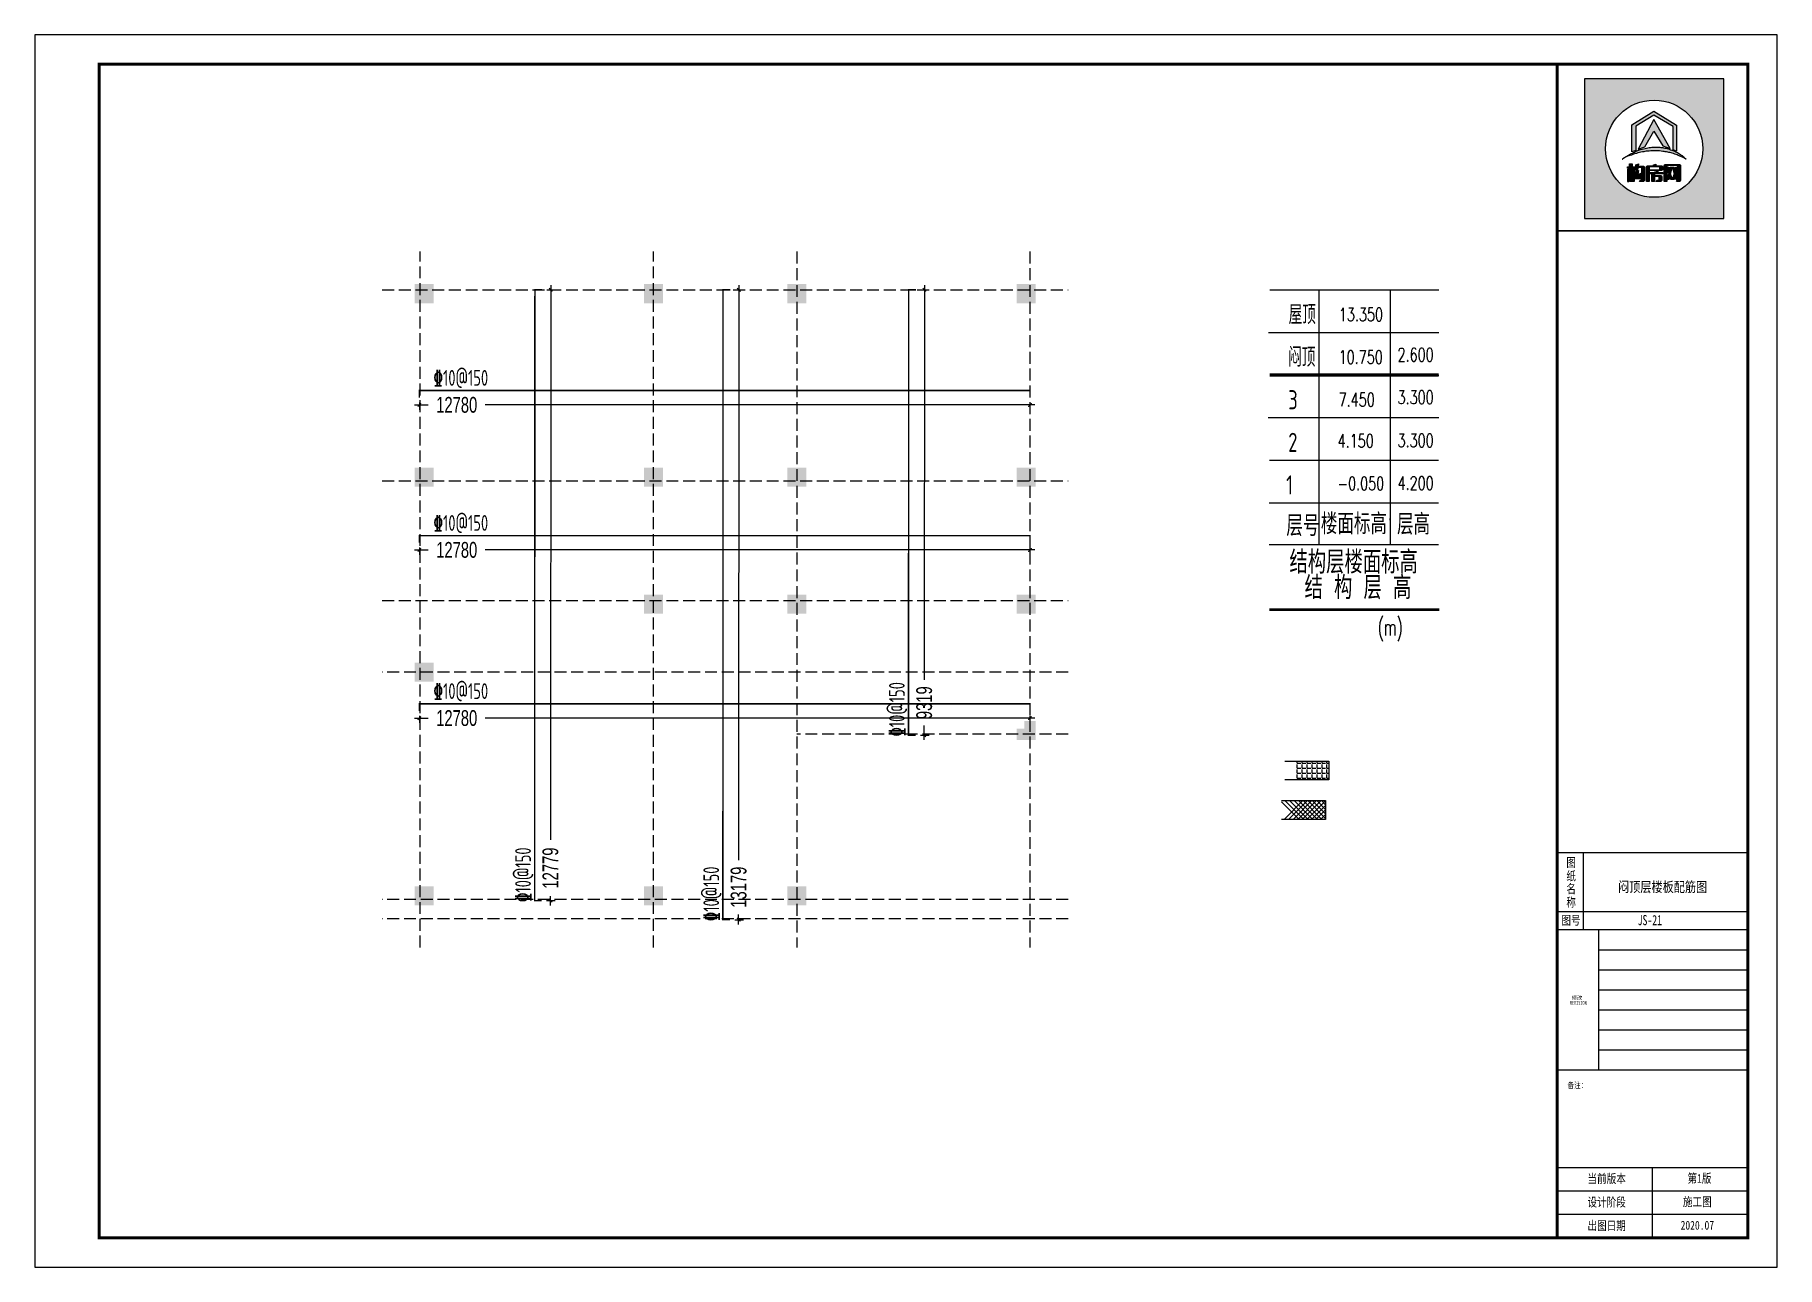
# Model space of a CAD drawing. Header units: millimetres. Extents: x -807114 to 558292, y -468455 to -61603.
# Drawn here: x 369154 to 405620, y -254641 to -228857 of the extents above; entities that cross this region are included whole.
import ezdxf
from ezdxf.enums import TextEntityAlignment as Align

# ---------------------------------------------------------------- set-up
doc = ezdxf.new("R2010")
doc.units = ezdxf.units.MM
doc.header["$LTSCALE"] = 1000
doc.linetypes.add('DASH', pattern=[0.35, 0.25, -0.1])
for name, color, linetype in [('DIM', 3, 'Continuous'), ('PUB_TAB', 117, 'Continuous'), ('PUB_TEXT', 3, 'Continuous'), ('PUB_TITLE', 4, 'Continuous'), ('REIN', 1, 'Continuous'), ('TEXT', 7, 'Continuous'), ('YHJ_图名', 7, 'Continuous'), ('建-文字', 7, 'Continuous'), ('建-轴', 1, 'Continuous')]:
    doc.layers.add(name, color=color, linetype=linetype)
doc.layers.add('YHG_表格', color=3, linetype='Continuous', lineweight=18)
doc.styles.add('_SIMPLEX', font='txt.shx', dxfattribs={"width": 0.8, "bigfont": 'hztxt.shx'})
doc.styles.add('HCJG_Dim', font='HCJG.shx', dxfattribs={"width": 0.7, "bigfont": 'hztxt.shx'})
doc.styles.add('TSSD_Rein', font='Tssdeng.shx', dxfattribs={"width": 0.7, "bigfont": 'hztxt.shx'})
doc.styles.add('uni-黑体', font='simhei.ttf')
doc.styles.add('ZDBOX', font='simsun.ttc', dxfattribs={"width": 0.7})
doc.styles.add('双线', font='tssdeng2.shx', dxfattribs={"width": 0.75, "bigfont": 'tssdchn.shx'})
doc.styles.add('宋体', font='simsun.ttc', dxfattribs={"width": 0.8})
doc.dimstyles.new('HCJG_100_100', dxfattribs={"dimtxt": 300, "dimasz": 100, "dimexe": 100, "dimexo": 250, "dimgap": 100, "dimtad": 1, "dimdec": 0, "dimzin": 0, "dimdsep": 46, "dimtxsty": 'HCJG_Dim', "dimblk": 'ArchTick', "dimcen": 0, "dimdle": 100, "dimclrd": 3, "dimclre": 3, "dimclrt": 7, "dimadec": 0, "dimazin": 0, "dimtfac": 1, "dimtdec": 0, "dimtix": 1, "dimtmove": 2, "dimatfit": 3, "dimfxl": 1, "dimtolj": 1, "dimtzin": 0, "dimarcsym": 0})

msp = doc.modelspace()

# ---------------------------------------------------------------- texts
at = {"style": 'ZDBOX', "width": 0.8}
for s, height, p in [('图', 184.2, (401308.9, -246175.1)), ('纸', 184.2, (401308.9, -246452.9)), ('名', 184.2, (401308.9, -246721.3)), ('称', 184.2, (401308.9, -247003.6)), ('图号', 184.17, (401305.2, -247383.5)), ('备注：', 122.78, (401440.1, -250830.7))]:
    msp.add_text(s, height=height, dxfattribs=at).set_placement(p, align=Align.MIDDLE)
for s, p in [('当前版本', (401649.9, -252883.6)), ('第1版', (403743.4, -252875.2)), ('设计阶段', (401649.9, -253374.8)), ('施工图', (403647.2, -253366.3)), ('出图日期', (401649.9, -253865.9)), ('2020.07', (403599.1, -253857.5))]:
    msp.add_text(s, height=184.17, dxfattribs=at).set_placement(p)
at = {"layer": 'PUB_TAB', "color": 7, "style": '_SIMPLEX', "width": 0.7}
for s, p in [('13.350', (396447.5, -234848.2)), ('10.750', (396442.6, -235739.1)), ('2.600', (397675.8, -235689.7)), ('7.450', (396442.6, -236630)), ('3.300', (397675.8, -236580.6)), ('4.150', (396421.5, -237493.8)), ('3.300', (397675.8, -237484.8)), ('-0.050', (396421.5, -238384.7)), ('4.200', (397675.8, -238375.7))]:
    msp.add_text(s, height=280, dxfattribs=at).set_placement(p)
at = {"layer": 'PUB_TEXT', "color": 8, "style": '宋体'}
msp.add_text('修改', height=78.05, dxfattribs=at).set_placement((401321.3, -249042.7))
at = {"layer": 'PUB_TEXT', "color": 8, "style": '宋体', "width": 0.7}
msp.add_text('REVISION', height=78.05, dxfattribs=at).set_placement((401278.8, -249170.8), align=Align.BOTTOM_LEFT)
at = {"layer": 'TEXT', "style": 'TSSD_Rein', "width": 0.7}
for rotation, p in [(0.00015, (378070.9, -236199.2)), (0.00015, (378070.9, -239234.7)), (0.00015, (378070.9, -242753.5)), (90, (387360.9, -242970.4)), (90, (379537.3, -246430.5)), (90, (383476.2, -246830.5))]:
    msp.add_text('%%13210@150', height=330, rotation=rotation, dxfattribs=at).set_placement(p, align=Align.CENTER)
at = {"layer": 'YHJ_图名', "color": 3}
for s, height, style, width, p in [('屋顶', 400, '双线', 0.75, (395395.9, -234911)), ('闷顶', 400, '双线', 0.75, (395386.2, -235801.9)), ('3', 400, '双线', 0.75, (395386.2, -236692.7)), ('2', 400, '双线', 0.75, (395386.2, -237583.6)), ('1', 400, '双线', 0.75, (395342.9, -238474.5)), ('楼面标高', 432, 'TSSD_Rein', 0.8, (396071.1, -239305.1, 7980)), ('层高', 432, 'TSSD_Rein', 0.8, (397664.4, -239313.6, 7182)), ('层号', 432, 'TSSD_Rein', 0.8, (395347.2, -239342.6, 7182)), ('结构层楼面标高', 480, 'TSSD_Rein', 0.8, (395413.1, -240129.1, 7980)), ('结 构 层 高', 480, 'TSSD_Rein', 0.8, (395728.3, -240664.1, 7980)), ('(m)', 346.71, '_SIMPLEX', 0.6, (397262.7, -241426.2))]:
    msp.add_text(s, height=height, dxfattribs=dict(at, style=style, width=width)).set_placement(p)
at = {"layer": '建-文字', "style": 'uni-黑体'}
for s, width, p in [('闷顶层楼板配筋图', 0.8, (402290.3, -246791.9)), ('JS-21', 0.7, (402700.9, -247486.4))]:
    msp.add_text(s, height=213.77, dxfattribs=dict(at, width=width)).set_placement(p)

# ---------------------------------------------------------------- blocks, each defined once
blk = doc.blocks.new('sadasfafa')
h = blk.add_hatch(color=252)
h.dxf.hatch_style = 1
h.paths.add_polyline_path([(1853311, -2488040), (1853311, -2490368), (1855639, -2490368), (1855639, -2488040)])
h.paths.add_polyline_path([(1855286, -2489204, 1), (1853664, -2489204, 1)], flags=16)
edge = h.paths.add_edge_path(flags=0)
edge.add_spline(control_points=[(1853945, -2489376), (1853935, -2489385), (1854022, -2489327), (1854064, -2489324), (1854178, -2489280), (1854273, -2489257), (1854375, -2489242), (1854470, -2489236), (1854555, -2489239), (1854630, -2489250), (1854700, -2489259), (1854781, -2489280), (1854854, -2489303), (1854917, -2489335), (1854967, -2489354), (1854993, -2489368), (1855014, -2489382), (1854982, -2489354), (1854965, -2489332), (1854910, -2489297), (1854854, -2489260), (1854784, -2489234), (1854713, -2489206), (1854640, -2489189), (1854569, -2489179), (1854497, -2489176), (1854414, -2489178), (1854321, -2489198), (1854229, -2489222), (1854147, -2489257), (1854080, -2489292), (1854021, -2489325), (1853977, -2489352), (1853953, -2489369), (1853945, -2489376)], knot_values=[0, 0, 0, 0, 114.670179, 423.637006, 763.89867, 1083.683754, 1343.405239, 1688.07646, 1952.326814, 2113.699055, 2375.693807, 2595.188681, 2872.839541, 3068.155951, 3238.592156, 3348.056762, 3361.095167, 3431.805845, 3527.265261, 3733.200323, 3952.805082, 4160.23278, 4398.128766, 4650.488133, 4837.16968, 5050.428326, 5308.684497, 5588.159898, 5913.430939, 6163.12325, 6398.139207, 6601.625078, 6772.549769, 6871.149972, 6871.149972, 6871.149972, 6871.149972], degree=3, periodic=1)
h.paths.add_polyline_path([(1854530, -2489580), (1854534, -2489580), (1854534, -2489603), (1854618, -2489603), (1854618, -2489621), (1854481, -2489621), (1854481, -2489650), (1854589, -2489650), (1854599, -2489656), (1854606, -2489666), (1854606, -2489733), (1854600, -2489742), (1854590, -2489750), (1854506, -2489750), (1854514, -2489740), (1854518, -2489731), (1854552, -2489731), (1854558, -2489728), (1854560, -2489721), (1854560, -2489675), (1854558, -2489670), (1854553, -2489667), (1854481, -2489667), (1854481, -2489750), (1854436, -2489750), (1854436, -2489626), (1854433, -2489621), (1854406, -2489621), (1854406, -2489603), (1854488, -2489603), (1854488, -2489590)], flags=0)
h.paths.add_polyline_path([(1854486, -2489468), (1854506, -2489461), (1854506, -2489485), (1854510, -2489489), (1854601, -2489489), (1854609, -2489494), (1854615, -2489502), (1854615, -2489556), (1854607, -2489564), (1854599, -2489569), (1854401, -2489569), (1854394, -2489573), (1854394, -2489750), (1854349, -2489750), (1854349, -2489504), (1854355, -2489495), (1854367, -2489489), (1854462, -2489489), (1854462, -2489474)], flags=0)
h.paths.add_polyline_path([(1854394, -2489554), (1854394, -2489512), (1854404, -2489506), (1854562, -2489506), (1854570, -2489513), (1854570, -2489554)], flags=0)
h.paths.add_polyline_path([(1854214, -2489569), (1854203, -2489632), (1854193, -2489683), (1854194, -2489689), (1854218, -2489689), (1854220, -2489683), (1854214, -2489633), (1854254, -2489614), (1854263, -2489686), (1854263, -2489700), (1854255, -2489709), (1854159, -2489709), (1854150, -2489702), (1854148, -2489692), (1854173, -2489569)], flags=0)
h.paths.add_polyline_path([(1854187, -2489466), (1854213, -2489458), (1854207, -2489496), (1854296, -2489496), (1854305, -2489498), (1854312, -2489505), (1854314, -2489513), (1854314, -2489733), (1854310, -2489741), (1854301, -2489750), (1854231, -2489750), (1854238, -2489741), (1854243, -2489730), (1854261, -2489730), (1854268, -2489727), (1854270, -2489720), (1854270, -2489531), (1854270, -2489526), (1854267, -2489521), (1854260, -2489516), (1854202, -2489516), (1854201, -2489534), (1854196, -2489558), (1854150, -2489558), (1854159, -2489535), (1854165, -2489504), (1854167, -2489471)], flags=0)
h.paths.add_polyline_path([(1854140, -2489544), (1854140, -2489750), (1854114, -2489750), (1854114, -2489544)], flags=0)
h.paths.add_polyline_path([(1854056, -2489544), (1854053, -2489750), (1854031, -2489750), (1854031, -2489544)], flags=0)
h.paths.add_polyline_path([(1854107, -2489459), (1854107, -2489508), (1854139, -2489508), (1854139, -2489527), (1854107, -2489527), (1854107, -2489750), (1854062, -2489750), (1854062, -2489527), (1854029, -2489527), (1854029, -2489508), (1854062, -2489508), (1854062, -2489459)], flags=0)
h.paths.add_polyline_path([(1854209, -2489211), (1854471, -2488714), (1854743, -2489200), (1854618, -2489155), (1854470, -2488913), (1854318, -2489172)], flags=0)
h.paths.add_polyline_path([(1854102, -2488808), (1854470, -2488575), (1854848, -2488810), (1854848, -2489247), (1854790, -2489223), (1854790, -2488832), (1854471, -2488643), (1854168, -2488829), (1854168, -2489231), (1854102, -2489257)], flags=0)
h.paths.add_polyline_path([(1854685, -2489750), (1854641, -2489750), (1854641, -2489488), (1854641, -2489484), (1854646, -2489475), (1854656, -2489467), (1854898, -2489467), (1854907, -2489471), (1854916, -2489478), (1854916, -2489731), (1854908, -2489743), (1854902, -2489750), (1854847, -2489750), (1854858, -2489732), (1854866, -2489731), (1854869, -2489724), (1854869, -2489718), (1854867, -2489718), (1854836, -2489718), (1854826, -2489684), (1854814, -2489718), (1854746, -2489718), (1854736, -2489684), (1854722, -2489718), (1854689, -2489718), (1854689, -2489709), (1854691, -2489709), (1854720, -2489621), (1854685, -2489512)], flags=0)
h.paths.add_polyline_path([(1854779, -2489518), (1854809, -2489621), (1854781, -2489709), (1854777, -2489709), (1854750, -2489621), (1854775, -2489518)], flags=0)
h = blk.add_hatch(color=7)
h.dxf.hatch_style = 1
h.paths.add_polyline_path([(1854102, -2489257), (1854168, -2489231), (1854168, -2488829), (1854471, -2488643), (1854790, -2488832), (1854790, -2489223), (1854848, -2489247), (1854848, -2488810), (1854470, -2488575), (1854102, -2488808)])
h = blk.add_hatch(color=7)
h.dxf.hatch_style = 1
h.paths.add_polyline_path([(1854318, -2489172), (1854470, -2488913), (1854618, -2489155), (1854743, -2489200), (1854471, -2488714), (1854209, -2489211)])
h = blk.add_hatch(color=7)
h.dxf.hatch_style = 1
edge = h.paths.add_edge_path()
edge.add_spline(control_points=[(1853945, -2489376), (1853953, -2489369), (1853977, -2489352), (1854021, -2489325), (1854080, -2489292), (1854147, -2489257), (1854229, -2489222), (1854321, -2489198), (1854414, -2489178), (1854497, -2489176), (1854569, -2489179), (1854640, -2489189), (1854713, -2489206), (1854784, -2489234), (1854854, -2489260), (1854910, -2489297), (1854965, -2489332), (1854982, -2489354), (1855014, -2489382), (1854993, -2489368), (1854967, -2489354), (1854917, -2489335), (1854854, -2489303), (1854781, -2489280), (1854700, -2489259), (1854630, -2489250), (1854555, -2489239), (1854470, -2489236), (1854375, -2489242), (1854273, -2489257), (1854178, -2489280), (1854064, -2489324), (1854022, -2489327), (1853935, -2489385), (1853945, -2489376)], knot_values=[0, 0, 0, 0, 98.600203, 269.524894, 473.010766, 708.026723, 957.719033, 1282.990074, 1562.465475, 1820.721647, 2033.980292, 2220.661839, 2473.021206, 2710.917192, 2918.34489, 3137.949649, 3343.884711, 3439.344127, 3510.054805, 3523.09321, 3632.557816, 3802.994021, 3998.310431, 4275.961291, 4495.456165, 4757.450917, 4918.823158, 5183.073513, 5527.744733, 5787.466218, 6107.251302, 6447.512966, 6756.479793, 6871.149972, 6871.149972, 6871.149972, 6871.149972], degree=3, periodic=1)
h = blk.add_hatch(color=7)
h.dxf.hatch_style = 1
h.paths.add_polyline_path([(1854062, -2489459), (1854062, -2489508), (1854029, -2489508), (1854029, -2489527), (1854062, -2489527), (1854062, -2489750), (1854107, -2489750), (1854107, -2489527), (1854139, -2489527), (1854139, -2489508), (1854107, -2489508), (1854107, -2489459)])
h = blk.add_hatch(color=7)
h.dxf.hatch_style = 1
h.paths.add_polyline_path([(1854167, -2489471), (1854165, -2489504), (1854159, -2489535), (1854150, -2489558), (1854196, -2489558), (1854201, -2489534), (1854202, -2489516), (1854260, -2489516), (1854267, -2489521), (1854270, -2489526), (1854270, -2489531), (1854270, -2489720), (1854268, -2489727), (1854261, -2489730), (1854243, -2489730), (1854238, -2489741), (1854231, -2489750), (1854301, -2489750), (1854310, -2489741), (1854314, -2489733), (1854314, -2489513), (1854312, -2489505), (1854305, -2489498), (1854296, -2489496), (1854207, -2489496), (1854213, -2489458), (1854187, -2489466)])
h = blk.add_hatch(color=7)
h.dxf.hatch_style = 1
h.paths.add_polyline_path([(1854462, -2489474), (1854462, -2489489), (1854367, -2489489), (1854355, -2489495), (1854349, -2489504), (1854349, -2489750), (1854394, -2489750), (1854394, -2489573), (1854401, -2489569), (1854599, -2489569), (1854607, -2489564), (1854615, -2489556), (1854615, -2489502), (1854609, -2489494), (1854601, -2489489), (1854510, -2489489), (1854506, -2489485), (1854506, -2489461), (1854486, -2489468)])
h.paths.add_polyline_path([(1854394, -2489554), (1854394, -2489512), (1854404, -2489506), (1854562, -2489506), (1854570, -2489513), (1854570, -2489554)], flags=16)
h = blk.add_hatch(color=7)
h.dxf.hatch_style = 1
h.paths.add_polyline_path([(1854685, -2489512), (1854685, -2489493), (1854693, -2489483), (1854862, -2489483), (1854869, -2489491), (1854869, -2489724), (1854866, -2489731), (1854858, -2489732), (1854847, -2489750), (1854902, -2489750), (1854908, -2489743), (1854916, -2489731), (1854916, -2489478), (1854907, -2489471), (1854898, -2489467), (1854656, -2489467), (1854646, -2489475), (1854641, -2489484), (1854641, -2489488), (1854641, -2489750), (1854685, -2489750)])
h = blk.add_hatch(color=7)
h.dxf.hatch_style = 1
h.paths.add_polyline_path([(1854866, -2489709), (1854840, -2489621), (1854866, -2489512), (1854836, -2489512), (1854824, -2489558), (1854808, -2489512), (1854745, -2489512), (1854734, -2489557), (1854719, -2489512), (1854689, -2489512), (1854720, -2489621), (1854691, -2489709), (1854689, -2489709), (1854689, -2489710), (1854689, -2489718), (1854722, -2489718), (1854736, -2489684), (1854746, -2489718), (1854814, -2489718), (1854826, -2489684), (1854836, -2489718), (1854867, -2489718), (1854867, -2489709)])
h.paths.add_polyline_path([(1854779, -2489518), (1854809, -2489621), (1854781, -2489709), (1854777, -2489709), (1854750, -2489621), (1854775, -2489518)], flags=16)
h = blk.add_hatch(color=7)
h.dxf.hatch_style = 1
h.paths.add_polyline_path([(1854031, -2489544), (1854031, -2489750), (1854053, -2489750), (1854056, -2489544)])
h = blk.add_hatch(color=7)
h.dxf.hatch_style = 1
h.paths.add_polyline_path([(1854114, -2489544), (1854114, -2489750), (1854140, -2489750), (1854140, -2489544)])
h = blk.add_hatch(color=7)
h.dxf.hatch_style = 1
h.paths.add_polyline_path([(1854173, -2489569), (1854148, -2489692), (1854150, -2489702), (1854159, -2489709), (1854255, -2489709), (1854263, -2489700), (1854263, -2489686), (1854254, -2489614), (1854214, -2489633), (1854220, -2489683), (1854218, -2489689), (1854194, -2489689), (1854193, -2489683), (1854203, -2489632), (1854214, -2489569)])
h = blk.add_hatch(color=7)
h.dxf.hatch_style = 1
h.paths.add_polyline_path([(1854488, -2489590), (1854488, -2489603), (1854406, -2489603), (1854406, -2489621), (1854433, -2489621), (1854436, -2489626), (1854436, -2489750), (1854481, -2489750), (1854481, -2489667), (1854553, -2489667), (1854558, -2489670), (1854560, -2489675), (1854560, -2489721), (1854558, -2489728), (1854552, -2489731), (1854518, -2489731), (1854514, -2489740), (1854506, -2489750), (1854590, -2489750), (1854600, -2489742), (1854606, -2489733), (1854606, -2489666), (1854599, -2489656), (1854589, -2489650), (1854481, -2489650), (1854481, -2489621), (1854618, -2489621), (1854618, -2489603), (1854534, -2489603), (1854534, -2489580), (1854530, -2489580)])
for points in [[(1855639, -2488040), (1853311, -2488040), (1853311, -2490368), (1855639, -2490368)], [(1854102, -2489257), (1854102, -2488808), (1854470, -2488575), (1854848, -2488810), (1854848, -2489247), (1854790, -2489223), (1854790, -2488832), (1854471, -2488643), (1854168, -2488829), (1854168, -2489231)], [(1854209, -2489211), (1854318, -2489172), (1854470, -2488913), (1854618, -2489155), (1854743, -2489200), (1854471, -2488714)], [(1854062, -2489459), (1854107, -2489459), (1854107, -2489508), (1854139, -2489508), (1854139, -2489527), (1854107, -2489527), (1854107, -2489750), (1854062, -2489750), (1854062, -2489527), (1854029, -2489527), (1854029, -2489508), (1854062, -2489508)], [(1854462, -2489474), (1854486, -2489468), (1854506, -2489461), (1854506, -2489485), (1854510, -2489489), (1854601, -2489489), (1854609, -2489494), (1854615, -2489502), (1854615, -2489556), (1854607, -2489564), (1854599, -2489569), (1854401, -2489569), (1854394, -2489573), (1854394, -2489750), (1854349, -2489750), (1854349, -2489504), (1854355, -2489495), (1854367, -2489489), (1854462, -2489489)], [(1854394, -2489554), (1854570, -2489554), (1854570, -2489513), (1854562, -2489506), (1854404, -2489506), (1854394, -2489512)], [(1854641, -2489750), (1854641, -2489488), (1854641, -2489484), (1854646, -2489475), (1854656, -2489467), (1854898, -2489467), (1854907, -2489471), (1854916, -2489478), (1854916, -2489731), (1854908, -2489743), (1854902, -2489750), (1854847, -2489750), (1854858, -2489732), (1854866, -2489731), (1854869, -2489724), (1854869, -2489491), (1854862, -2489483), (1854693, -2489483), (1854685, -2489493), (1854685, -2489750)], [(1854775, -2489518), (1854779, -2489518), (1854809, -2489621), (1854781, -2489709), (1854777, -2489709), (1854750, -2489621)], [(1854056, -2489544), (1854031, -2489544), (1854031, -2489750), (1854053, -2489750)], [(1854114, -2489544), (1854140, -2489544), (1854140, -2489750), (1854114, -2489750)], [(1854488, -2489590), (1854530, -2489580), (1854534, -2489580), (1854534, -2489603), (1854618, -2489603), (1854618, -2489621), (1854481, -2489621), (1854481, -2489650), (1854589, -2489650), (1854599, -2489656), (1854606, -2489666), (1854606, -2489733), (1854600, -2489742), (1854590, -2489750), (1854506, -2489750), (1854514, -2489740), (1854518, -2489731), (1854552, -2489731), (1854558, -2489728), (1854560, -2489721), (1854560, -2489675), (1854558, -2489670), (1854553, -2489667), (1854481, -2489667), (1854481, -2489750), (1854436, -2489750), (1854436, -2489626), (1854433, -2489621), (1854406, -2489621), (1854406, -2489603), (1854488, -2489603)]]:
    blk.add_lwpolyline(points, close=True)
for points in [[(1854167, -2489471), (1854187, -2489466), (1854213, -2489458), (1854207, -2489496), (1854296, -2489496), (1854305, -2489498), (1854312, -2489505), (1854314, -2489513), (1854314, -2489733), (1854310, -2489741), (1854301, -2489750), (1854231, -2489750), (1854238, -2489741), (1854243, -2489730), (1854261, -2489730), (1854268, -2489727), (1854270, -2489720), (1854270, -2489531), (1854270, -2489526), (1854267, -2489521), (1854260, -2489516), (1854202, -2489516), (1854201, -2489534), (1854196, -2489558), (1854150, -2489558), (1854150, -2489558), (1854159, -2489535), (1854165, -2489504), (1854167, -2489471)], [(1854866, -2489709), (1854866, -2489709), (1854867, -2489709), (1854867, -2489718), (1854836, -2489718), (1854826, -2489684), (1854814, -2489718), (1854746, -2489718), (1854736, -2489684), (1854722, -2489718), (1854689, -2489718), (1854689, -2489710), (1854689, -2489709), (1854691, -2489709), (1854720, -2489621), (1854689, -2489512)], [(1854173, -2489569), (1854214, -2489569), (1854203, -2489632), (1854193, -2489683), (1854194, -2489689), (1854218, -2489689), (1854220, -2489683), (1854214, -2489633), (1854254, -2489614), (1854263, -2489686), (1854263, -2489700), (1854255, -2489709), (1854159, -2489709), (1854150, -2489702), (1854148, -2489692), (1854173, -2489569)]]:
    blk.add_lwpolyline(points)
at = {"color": 7}
blk.add_lwpolyline([(1854689, -2489512), (1854719, -2489512), (1854734, -2489557), (1854745, -2489512), (1854808, -2489512), (1854824, -2489558), (1854836, -2489512), (1854866, -2489512), (1854840, -2489621), (1854866, -2489709)], dxfattribs=at)
blk.add_circle((1854475, -2489204), 811)
at = {"start_tangent": (-0.74079, -0.671736), "end_tangent": (-0.74079, -0.671736)}
blk.add_spline([(1853945, -2489376), (1853977, -2489357), (1854071, -2489318), (1854178, -2489282), (1854280, -2489257), (1854365, -2489245), (1854479, -2489238), (1854566, -2489241), (1854619, -2489248), (1854704, -2489261), (1854775, -2489279), (1854861, -2489308), (1854920, -2489335), (1854972, -2489357), (1855003, -2489375), (1855007, -2489377), (1854990, -2489361), (1854968, -2489339), (1854913, -2489299), (1854851, -2489261), (1854787, -2489235), (1854714, -2489208), (1854633, -2489189), (1854572, -2489180), (1854501, -2489177), (1854416, -2489181), (1854326, -2489198), (1854222, -2489227), (1854146, -2489259), (1854077, -2489294), (1854019, -2489327), (1853971, -2489357), (1853945, -2489376)], degree=3, dxfattribs=at)
blk = doc.blocks.new('ArchTick')
at = {"color": 0, "const_width": 0.5}
blk.add_lwpolyline([(-0.71, -0.71), (0.71, 0.71)], dxfattribs=at)
blk = doc.blocks.new('*D9906')
at = {"layer": 'Defpoints', "color": 0}
for p in [(383559, -234191), (383554, -247371), (383885, -247371)]:
    blk.add_point(p, dxfattribs=at)
at = {"layer": 'DIM', "color": 3, "lineweight": -2}
for p, q in [((383890, -234091), (383885, -246124)), ((383809, -234191), (383989, -234191)), ((383804, -247371), (383985, -247371)), ((383885, -247471), (383885, -247259))]:
    blk.add_line(p, q, dxfattribs=at)
at = {"layer": 'DIM', "color": 3, "linetype": 'ByBlock', "lineweight": -2, "xscale": 50, "yscale": 50, "zscale": 50}
for p, rotation in [((383889, -234191), 89.97854303379016), ((383885, -247371), 269.9785430337902)]:
    blk.add_blockref('ArchTick', p, dxfattribs=dict(at, rotation=rotation))
at = {"layer": 'DIM', "color": 7, "insert": (383885, -246691), "char_height": 330, "attachment_point": 5, "rotation": 89.9785, "style": 'HCJG_Dim'}
blk.add_mtext('\\A1;13179', dxfattribs=at)
blk = doc.blocks.new('_ArchTick')
at = {"color": 0, "linetype": 'ByBlock', "const_width": 0.15}
blk.add_lwpolyline([(-0.5, -0.5), (0.5, 0.5)], dxfattribs=at)
blk = doc.blocks.new('*D9907')
at = {"layer": 'Defpoints', "color": 0}
for p in [(379620, -234191), (379615, -246971), (379946, -246971)]:
    blk.add_point(p, dxfattribs=at)
at = {"layer": 'DIM', "color": 3, "lineweight": -2}
for p, q in [((379951, -234091), (379946, -245702)), ((379870, -234191), (380051, -234191)), ((379865, -246971), (380046, -246971)), ((379946, -247071), (379946, -246881))]:
    blk.add_line(p, q, dxfattribs=at)
at = {"layer": 'DIM', "color": 3, "linetype": 'ByBlock', "lineweight": -2, "xscale": 50, "yscale": 50, "zscale": 50}
for p, rotation in [((379951, -234191), 89.97787141925265), ((379946, -246971), 269.9778714192527)]:
    blk.add_blockref('ArchTick', p, dxfattribs=dict(at, rotation=rotation))
at = {"layer": 'DIM', "color": 7, "insert": (379946, -246291), "char_height": 330, "attachment_point": 5, "rotation": 89.9779, "style": 'HCJG_Dim'}
blk.add_mtext('\\A1;12779', dxfattribs=at)
blk = doc.blocks.new('*D9908')
at = {"layer": 'Defpoints', "color": 0}
for p in [(377202, -236299), (389982, -236299), (377202, -236600)]:
    blk.add_point(p, dxfattribs=at)
at = {"layer": 'DIM', "color": 3, "lineweight": -2}
for p, q in [((377102, -236600), (377389, -236600)), ((377202, -236549), (377202, -236700)), ((390082, -236600), (378579, -236600)), ((389982, -236549), (389982, -236700))]:
    blk.add_line(p, q, dxfattribs=at)
at = {"layer": 'DIM', "color": 3, "linetype": 'ByBlock', "lineweight": -2, "xscale": 50, "yscale": 50, "zscale": 50}
for p, rotation in [((377202, -236600), 179.9999994006006), ((389982, -236600), 359.9999994006006)]:
    blk.add_blockref('ArchTick', p, dxfattribs=dict(at, rotation=rotation))
at = {"layer": 'DIM', "color": 7, "insert": (377984, -236600), "char_height": 330, "attachment_point": 5, "rotation": 360, "style": 'HCJG_Dim'}
blk.add_mtext('\\A1;12780', dxfattribs=at)
blk = doc.blocks.new('*D9909')
at = {"layer": 'Defpoints', "color": 0}
for p in [(377202, -239335), (389982, -239335), (377202, -239635)]:
    blk.add_point(p, dxfattribs=at)
at = {"layer": 'DIM', "color": 3, "lineweight": -2}
for p, q in [((377102, -239635), (377389, -239635)), ((377202, -239585), (377202, -239735)), ((390082, -239635), (378579, -239635)), ((389982, -239585), (389982, -239735))]:
    blk.add_line(p, q, dxfattribs=at)
at = {"layer": 'DIM', "color": 3, "linetype": 'ByBlock', "lineweight": -2, "xscale": 50, "yscale": 50, "zscale": 50}
for p, rotation in [((377202, -239635), 179.9999994006006), ((389982, -239635), 359.9999994006007)]:
    blk.add_blockref('ArchTick', p, dxfattribs=dict(at, rotation=rotation))
at = {"layer": 'DIM', "color": 7, "insert": (377984, -239635), "char_height": 330, "attachment_point": 5, "rotation": 360, "style": 'HCJG_Dim'}
blk.add_mtext('\\A1;12780', dxfattribs=at)
blk = doc.blocks.new('*D9910')
at = {"layer": 'Defpoints', "color": 0}
for p in [(377202, -242854), (389982, -242854), (377202, -243154)]:
    blk.add_point(p, dxfattribs=at)
at = {"layer": 'DIM', "color": 3, "lineweight": -2}
for p, q in [((377102, -243154), (377389, -243154)), ((377202, -243104), (377202, -243254)), ((390082, -243154), (378579, -243154)), ((389982, -243104), (389982, -243254))]:
    blk.add_line(p, q, dxfattribs=at)
at = {"layer": 'DIM', "color": 3, "linetype": 'ByBlock', "lineweight": -2, "xscale": 50, "yscale": 50, "zscale": 50}
for p, rotation in [((377202, -243154), 179.9999994006006), ((389982, -243154), 359.9999994006007)]:
    blk.add_blockref('ArchTick', p, dxfattribs=dict(at, rotation=rotation))
at = {"layer": 'DIM', "color": 7, "insert": (377984, -243154), "char_height": 330, "attachment_point": 5, "rotation": 360, "style": 'HCJG_Dim'}
blk.add_mtext('\\A1;12780', dxfattribs=at)
blk = doc.blocks.new('*D9911')
at = {"layer": 'Defpoints', "color": 0}
for p in [(387444, -234191), (387439, -243511), (387769, -243511)]:
    blk.add_point(p, dxfattribs=at)
at = {"layer": 'DIM', "color": 3, "lineweight": -2}
for p, q in [((387774, -234091), (387770, -242352)), ((387694, -234191), (387874, -234191)), ((387689, -243511), (387869, -243511)), ((387769, -243611), (387769, -243311))]:
    blk.add_line(p, q, dxfattribs=at)
at = {"layer": 'DIM', "color": 3, "linetype": 'ByBlock', "lineweight": -2, "xscale": 50, "yscale": 50, "zscale": 50}
for p, rotation in [((387774, -234191), 89.96965551558911), ((387769, -243511), 269.9696555155891)]:
    blk.add_blockref('ArchTick', p, dxfattribs=dict(at, rotation=rotation))
at = {"layer": 'DIM', "color": 7, "insert": (387769, -242831), "char_height": 330, "attachment_point": 5, "rotation": 89.9697, "style": 'HCJG_Dim'}
blk.add_mtext('\\A1;9319', dxfattribs=at)

# ---------------------------------------------------------------- dimensions: what is measured, and where the dimension line sits
at = {"layer": 'DIM'}
for base, p1, p2, angle, picture, middle in [((379945.7, -246970.7), (379620, -234191.2), (379615.1, -246970.6), 269.97787, '*D9907', (379945.7, -246291.5)), ((383884.6, -247370.7), (383558.8, -234191.2), (383553.9, -247370.6), 269.97854, '*D9906', (383884.6, -246691.5)), ((387769.3, -243510.7), (387443.6, -234191.2), (387438.7, -243510.5), 269.96966, '*D9911', (387769.3, -242831.4)), ((377201.5, -236599.6), (389981.5, -236299.4), (377201.5, -236299.4), 180, '*D9908', (377983.5, -236599.6)), ((377201.5, -239635), (389981.5, -239334.9), (377201.5, -239334.9), 180, '*D9909', (377983.5, -239635)), ((377201.5, -243153.8), (389981.5, -242853.7), (377201.5, -242853.7), 180, '*D9910', (377983.5, -243153.8))]:
    dim = msp.add_linear_dim(base=base, p1=p1, p2=p2, angle=angle, dimstyle='HCJG_100_100', override={"dimtxt": 330, "dimasz": 50, "dimtxsty": 'HCJG_Dim', "dimblk1": 'ArchTick', "dimblk2": 'ArchTick', "dimsah": 1}, dxfattribs=at)
    dim.commit()
    dim.dimension.update_dxf_attribs({"geometry": picture, "text_midpoint": middle, "dimtype": 161})

# ---------------------------------------------------------------- hatches: boundary and pattern name
h = msp.add_hatch(color=256)
h.dxf.hatch_style = 1
h.paths.add_polyline_path([(389701.5, -237911.2), (389701.5, -238311.2), (390101.5, -238311.2), (390101.5, -237911.2)])
h.paths.add_polyline_path([(381901.5, -234471.2), (382301.5, -234471.2), (382301.5, -234071.2), (381901.5, -234071.2)])
h.paths.add_polyline_path([(384901.5, -234471.2), (385301.5, -234471.2), (385301.5, -234071.2), (384901.5, -234071.2)])
h.paths.add_polyline_path([(384901.5, -246671.2), (384901.5, -247071.2), (385301.5, -247071.2), (385301.5, -246671.2)])
h.paths.add_polyline_path([(381901.5, -246671.2), (381901.5, -247071.2), (382301.5, -247071.2), (382301.5, -246671.2)])
h.paths.add_polyline_path([(381901.5, -237911.2), (381901.5, -238311.2), (382301.5, -238311.2), (382301.5, -237911.2)])
h.paths.add_polyline_path([(384901.5, -237911.2), (384901.5, -238311.2), (385301.5, -238311.2), (385301.5, -237911.2)])
h.paths.add_polyline_path([(389701.5, -240571.2), (389701.5, -240971.2), (390101.5, -240971.2), (390101.5, -240571.2)])
h.paths.add_polyline_path([(381901.5, -240571.2), (381901.5, -240971.2), (382301.5, -240971.2), (382301.5, -240571.2)])
h.paths.add_polyline_path([(384901.5, -240571.2), (384901.5, -240971.2), (385301.5, -240971.2), (385301.5, -240571.2)])
h.paths.add_polyline_path([(377101.5, -234471.2), (377501.5, -234471.2), (377501.5, -234071.2), (377101.5, -234071.2)])
h.paths.add_polyline_path([(389701.5, -234471.2), (390101.5, -234471.2), (390101.5, -234071.2), (389701.5, -234071.2)])
h.paths.add_polyline_path([(377101.5, -246671.2), (377101.5, -247071.2), (377501.5, -247071.2), (377501.5, -246671.2)])
h.paths.add_polyline_path([(377101.5, -237911.2), (377101.5, -238311.2), (377501.5, -238311.2), (377501.5, -237911.2)])
h.paths.add_polyline_path([(377101.5, -241991.2), (377101.5, -242391.2), (377501.5, -242391.2), (377501.5, -241991.2)])
h.paths.add_polyline_path([(389701.5, -243371.2), (389701.5, -243611.2), (390101.5, -243611.2), (390101.5, -243211.2), (389861.5, -243211.2), (389861.5, -243371.2)])

# ---------------------------------------------------------------- linework, layer by layer
for p, q in [((401568.6, -247581.2), (401568.6, -245969.7)), ((401016.1, -247197.5), (405006.5, -247197.5))]:
    msp.add_line(p, q)
at = {"const_width": 30.7}
for points in [[(401016.1, -232958.5), (405006.5, -232958.5)], [(401016.1, -245969.7), (405006.5, -245969.7)], [(401016.1, -247581.2), (405006.5, -247581.2)], [(401016.1, -250514.4), (405006.5, -250514.4)]]:
    msp.add_lwpolyline(points, dxfattribs=at)
at = {"layer": 'PUB_TAB'}
msp.add_line((394989.9, -238647.7), (398526.6, -238647.7), dxfattribs=at)
msp.add_line((394989.9, -238647.7), (398526.6, -238647.7), dxfattribs=at)
msp.add_line((394989.9, -238647.7), (398526.6, -238647.7), dxfattribs=at)
msp.add_line((394989.9, -238647.7), (398526.6, -238647.7), dxfattribs=at)
msp.add_line((394989.9, -238647.7), (398526.6, -238647.7), dxfattribs=at)
msp.add_line((394989.9, -238647.7), (398526.6, -238647.7), dxfattribs=at)
msp.add_line((394989.9, -238647.7), (398526.6, -238647.7), dxfattribs=at)
msp.add_line((394989.9, -238647.7), (398526.6, -238647.7), dxfattribs=at)
at = {"layer": 'PUB_TITLE'}
for p, q in [((401016.1, -252553.8), (405006.5, -252553.8)), ((403011.3, -254027.2), (403011.3, -252553.8)), ((401016.1, -253045), (405006.5, -253045)), ((401016.1, -253536.1), (405006.5, -253536.1))]:
    msp.add_line(p, q, dxfattribs=at)
for points in [[(369154.3, -254641.1), (405620.4, -254641.1), (405620.4, -228857), (369154.3, -228857)], [(370499.6, -254027.2), (405006.5, -254027.2), (405006.5, -229470.9), (370499.6, -229470.9)]]:
    msp.add_lwpolyline(points, close=True, dxfattribs=at)
at = {"layer": 'PUB_TITLE', "const_width": 61.4}
msp.add_lwpolyline([(370499.6, -254027.2), (405006.5, -254027.2), (405006.5, -229470.9), (370499.6, -229470.9)], close=True, dxfattribs=at)
msp.add_lwpolyline([(401016.1, -254027.2), (401016.1, -229470.9)], dxfattribs=at)
at = {"layer": 'PUB_TITLE'}
msp.add_lwpolyline([(401016.1, -250514.4), (405006.5, -250514.4)], dxfattribs=at)
for points in [[(401884.3, -247581.2), (401884.3, -247581.2), (401884.3, -250496), (401884.3, -250496)], [(401884.3, -248000.2), (401884.3, -248000.2), (404209.8, -248000.2), (405006.5, -248000.2)], [(401884.3, -248419.3), (401884.3, -248419.3), (404209.8, -248419.3), (405006.5, -248419.3)], [(401884.3, -248838.3), (401884.3, -248838.3), (404209.8, -248838.3), (405006.5, -248838.3)], [(401884.3, -249257.3), (401884.3, -249257.3), (404209.8, -249257.3), (405006.5, -249257.3)], [(401884.3, -249676.4), (401884.3, -249676.4), (404209.8, -249676.4), (405006.5, -249676.4)], [(401884.3, -250095.4), (401884.3, -250095.4), (404209.8, -250095.4), (405006.5, -250095.4)]]:
    msp.add_open_spline(points, degree=3, dxfattribs=at)
at = {"layer": 'REIN', "const_width": 30}
for points in [[(379770, -234191.2), (379620, -234191.2), (379615.1, -246970.6), (379765.1, -246970.6)], [(383708.8, -234191.2), (383558.8, -234191.2), (383553.9, -247370.6), (383703.9, -247370.6)], [(387593.6, -234191.2), (387443.6, -234191.2), (387438.7, -243510.5), (387588.7, -243510.5)], [(389981.5, -236449.4), (389981.5, -236299.4), (377201.5, -236299.4), (377201.5, -236449.4)], [(389981.5, -239484.9), (389981.5, -239334.9), (377201.5, -239334.9), (377201.5, -239484.9)], [(389981.5, -243003.7), (389981.5, -242853.7), (377201.5, -242853.7), (377201.5, -243003.7)]]:
    msp.add_lwpolyline(points, dxfattribs=at)
at = {"layer": 'TEXT', "color": 30}
for p, q in [((395317.7, -244054.2), (396235.7, -244054.2)), ((396235.7, -244054.2), (396235.7, -244447.8)), ((396235.7, -244447.8), (395317.7, -244447.8)), ((395249.7, -244880.6), (396167.7, -244880.6)), ((396167.7, -244880.6), (396167.7, -245274.3)), ((396167.7, -245274.3), (395249.7, -245274.3))]:
    msp.add_line(p, q, dxfattribs=at)
at = {"layer": 'TEXT', "color": 0}
for p, q in [((395575.3, -244095.6), (395575.3, -244054.2)), ((395575.3, -244095.6), (395650.9, -244095.6)), ((395575.3, -244199.5), (395575.3, -244123.9)), ((395575.3, -244199.5), (395650.9, -244199.5)), ((395575.3, -244303.4), (395575.3, -244227.8)), ((395575.3, -244303.4), (395650.9, -244303.4)), ((395679.2, -244095.6), (395679.2, -244054.2)), ((395679.2, -244095.6), (395754.8, -244095.6)), ((395679.2, -244199.5), (395679.2, -244123.9)), ((395679.2, -244199.5), (395754.8, -244199.5)), ((395679.2, -244303.4), (395679.2, -244227.8)), ((395679.2, -244303.4), (395754.8, -244303.4)), ((395783.1, -244095.6), (395783.1, -244054.2)), ((395783.1, -244095.6), (395858.7, -244095.6)), ((395783.1, -244199.5), (395783.1, -244123.9)), ((395783.1, -244199.5), (395858.7, -244199.5)), ((395783.1, -244303.4), (395783.1, -244227.8)), ((395783.1, -244303.4), (395858.7, -244303.4)), ((395887, -244095.6), (395887, -244054.2)), ((395887, -244095.6), (395962.6, -244095.6)), ((395887, -244199.5), (395887, -244123.9)), ((395887, -244199.5), (395962.6, -244199.5)), ((395887, -244303.4), (395887, -244227.8)), ((395887, -244303.4), (395962.6, -244303.4)), ((395990.9, -244095.6), (395990.9, -244054.2)), ((395990.9, -244095.6), (396066.5, -244095.6)), ((395990.9, -244199.5), (395990.9, -244123.9)), ((395990.9, -244199.5), (396066.5, -244199.5)), ((395990.9, -244303.4), (395990.9, -244227.8)), ((395990.9, -244303.4), (396066.5, -244303.4)), ((396094.8, -244095.6), (396094.8, -244054.2)), ((396094.8, -244095.6), (396170.4, -244095.6)), ((396094.8, -244199.5), (396094.8, -244123.9)), ((396094.8, -244199.5), (396170.4, -244199.5)), ((396094.8, -244303.4), (396094.8, -244227.8)), ((396094.8, -244303.4), (396170.4, -244303.4)), ((396198.7, -244095.6), (396198.7, -244054.2)), ((396198.7, -244095.6), (396235.7, -244095.6)), ((396198.7, -244199.5), (396198.7, -244123.9)), ((396198.7, -244199.5), (396235.7, -244199.5)), ((396198.7, -244303.4), (396198.7, -244227.8)), ((396198.7, -244303.4), (396235.7, -244303.4)), ((395575.3, -244407.3), (395575.3, -244331.7)), ((395575.3, -244407.3), (395650.9, -244407.3)), ((395575.3, -244447.8), (395575.3, -244435.6)), ((395679.2, -244407.3), (395679.2, -244331.7)), ((395679.2, -244407.3), (395754.8, -244407.3)), ((395679.2, -244447.8), (395679.2, -244435.6)), ((395783.1, -244407.3), (395783.1, -244331.7)), ((395783.1, -244407.3), (395858.7, -244407.3)), ((395783.1, -244447.8), (395783.1, -244435.6)), ((395887, -244407.3), (395887, -244331.7)), ((395887, -244407.3), (395962.6, -244407.3)), ((395887, -244447.8), (395887, -244435.6)), ((395990.9, -244407.3), (395990.9, -244331.7)), ((395990.9, -244407.3), (396066.5, -244407.3)), ((395990.9, -244447.8), (395990.9, -244435.6)), ((396094.8, -244407.3), (396094.8, -244331.7)), ((396094.8, -244407.3), (396170.4, -244407.3)), ((396094.8, -244447.8), (396094.8, -244435.6)), ((396198.7, -244407.3), (396198.7, -244331.7)), ((396198.7, -244407.3), (396235.7, -244407.3)), ((396198.7, -244447.8), (396198.7, -244435.6)), ((395616.1, -245274.3), (395249.7, -244907.8)), ((395300.1, -245274.3), (395693.7, -244880.6)), ((395711.5, -245274.3), (395317.9, -244880.6)), ((395395.5, -245274.3), (395789.1, -244880.6)), ((395806.9, -245274.3), (395413.3, -244880.6)), ((395490.9, -245274.3), (395884.5, -244880.6)), ((395902.4, -245274.3), (395508.7, -244880.6)), ((395586.3, -245274.3), (395979.9, -244880.6)), ((395997.8, -245274.3), (395604.2, -244880.6)), ((395681.7, -245274.3), (396075.3, -244880.6)), ((396093.2, -245274.3), (395699.6, -244880.6)), ((395777.1, -245274.3), (396167.7, -244883.7)), ((396167.7, -245253.3), (395795, -244880.6)), ((395872.5, -245274.3), (396167.7, -244979.1)), ((396167.7, -245157.9), (395890.4, -244880.6)), ((396167.7, -245062.5), (395985.8, -244880.6)), ((396167.7, -244967.1), (396081.2, -244880.6)), ((395968, -245274.3), (396167.7, -245074.6)), ((396063.4, -245274.3), (396167.7, -245170)), ((396158.8, -245274.3), (396167.7, -245265.4))]:
    msp.add_line(p, q, dxfattribs=at)
at = {"layer": 'YHG_表格', "color": 1, "const_width": 70}
msp.add_lwpolyline([(394999.7, -235975), (398536.3, -235975)], dxfattribs=at)
at = {"layer": 'YHJ_图名', "color": 3}
for p, q in [((394999.7, -234193.3), (398536.3, -234193.3)), ((396024.8, -234193.3), (396024.8, -239520.6)), ((397524, -234193.3), (397524, -238977.9)), ((394972.9, -235084.2), (398536.3, -235084.2)), ((394999.7, -235084.2), (398536.3, -235084.2)), ((394999.7, -235084.2), (398536.3, -235084.2)), ((395004.5, -235084.2), (398541.2, -235084.2)), ((397524, -235084.2), (397524, -238977.9)), ((397524, -235084.2), (397524, -238977.9)), ((397524, -235084.2), (397524, -238977.9)), ((394999.7, -235975), (398536.3, -235975)), ((394968.1, -236865.9), (398531.5, -236865.9)), ((394994.8, -236865.9), (398531.5, -236865.9)), ((394999.7, -236865.9), (398536.3, -236865.9)), ((394994.8, -237756.8), (398531.5, -237756.8)), ((394994.8, -238647.7), (398531.5, -238647.7)), ((397524, -239014), (397524, -238977.9)), ((397524, -239010.6), (397524, -238977.9)), ((397524, -238977.9), (397524, -239520.6)), ((394989.9, -239520.6), (398531.5, -239520.6))]:
    msp.add_line(p, q, dxfattribs=at)
at = {"layer": 'YHJ_图名', "color": 3, "const_width": 54.9}
msp.add_lwpolyline([(394989.9, -240881.3), (398548.4, -240881.3)], dxfattribs=at)
at = {"layer": '建-轴', "linetype": 'DASH'}
for p, q in [((377221.5, -247951.2), (377221.5, -233391.2)), ((382101.5, -247951.2), (382101.5, -233391.2)), ((385101.5, -233391.2), (385101.5, -247951.2)), ((389981.5, -233391.2), (389981.5, -247951.2)), ((376421.5, -234191.2), (390781.5, -234191.2)), ((376421.5, -238191.2), (390781.5, -238191.2)), ((376421.5, -240691.2), (390781.5, -240691.2)), ((390781.5, -242191.2), (376421.5, -242191.2)), ((390781.5, -243491.2), (385101.5, -243491.2)), ((390781.5, -246951.2), (376421.5, -246951.2)), ((390781.5, -247351.2), (376421.5, -247351.2))]:
    msp.add_line(p, q, dxfattribs=at)

# ---------------------------------------------------------------- block references
at = {"xscale": 1.254, "yscale": 1.254, "zscale": 1.254}
msp.add_blockref('sadasfafa', (-1922466, 2890222.4), dxfattribs=at)

msp.set_redraw_order([(e.dxf.handle, doc.entitydb.next_handle()) for e in msp.query("TEXT MTEXT ATTDEF DIMENSION ARC_DIMENSION")])  # texts and dimensions are drawn at this point

doc.saveas('drawing.dxf')
